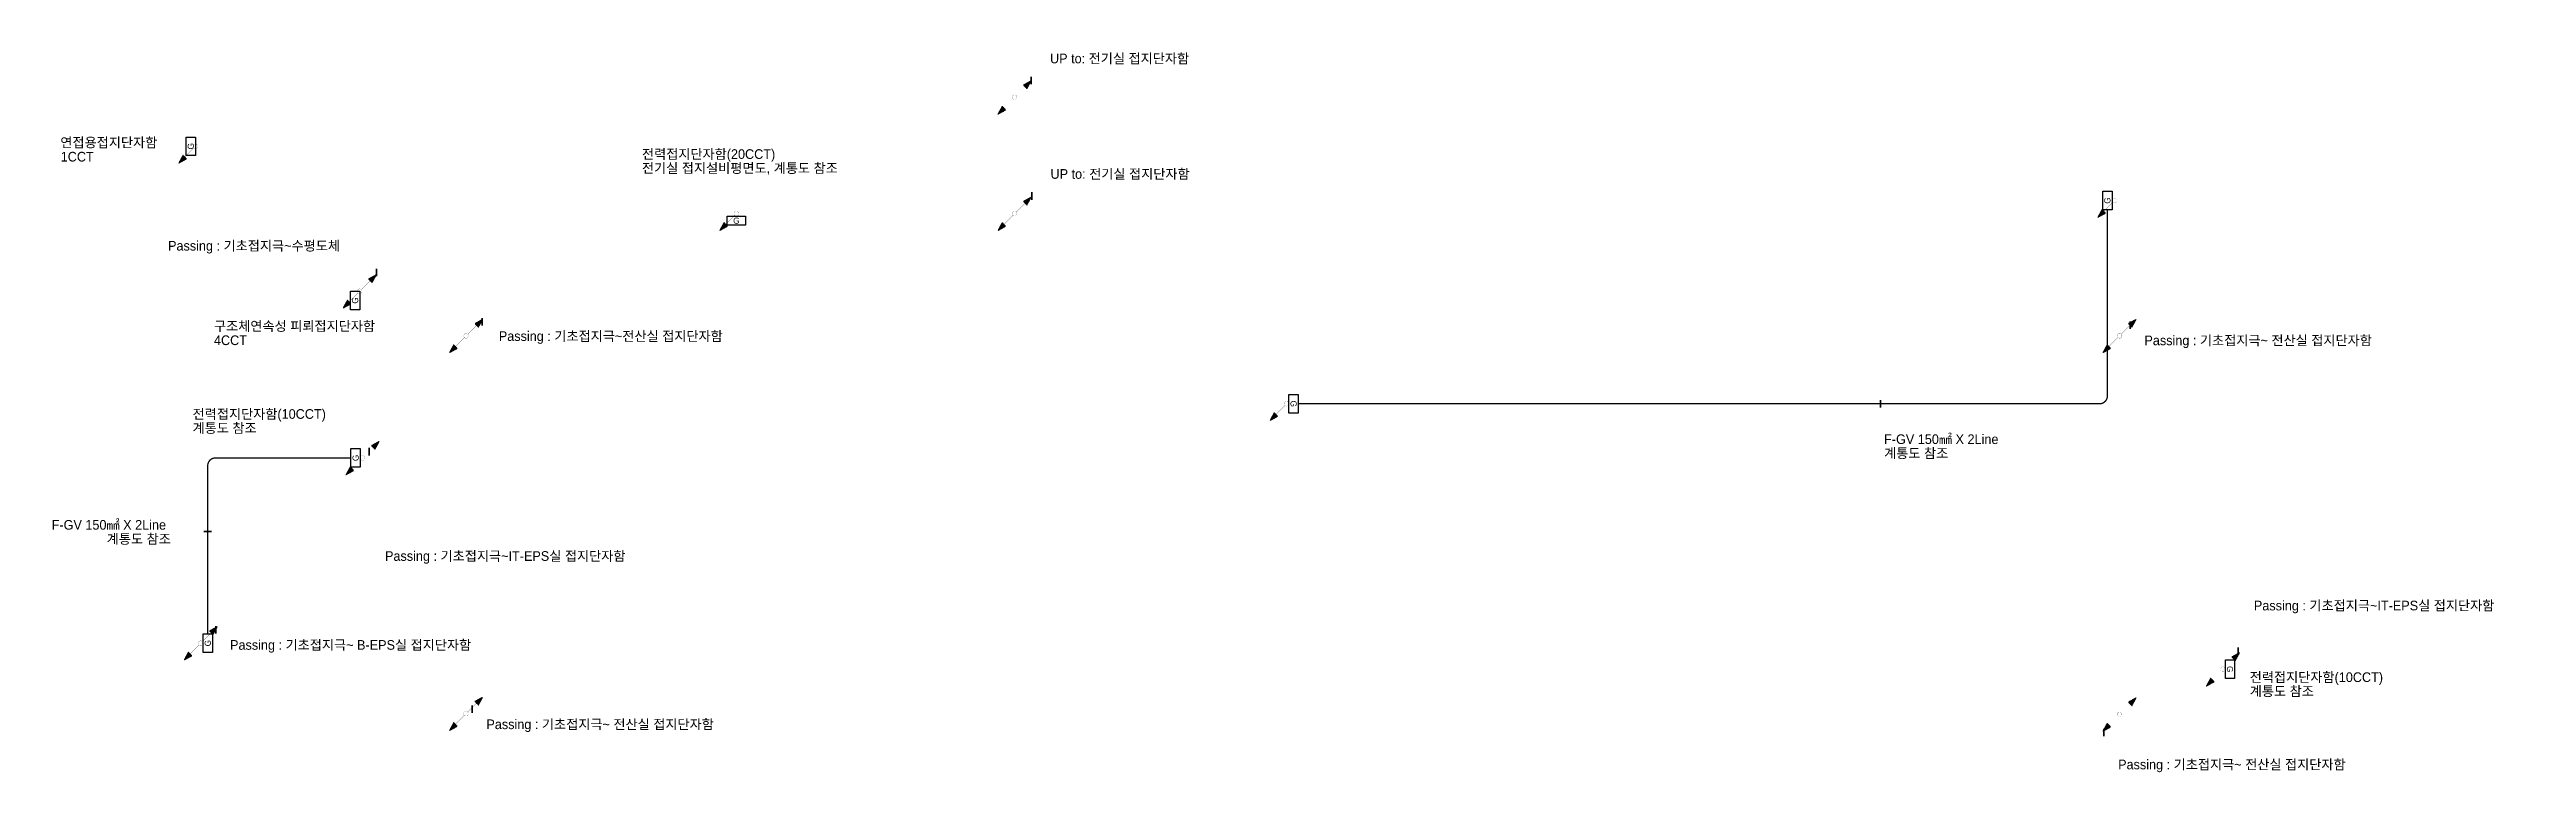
# Model space of a CAD drawing. Header units: millimetres. Extents: x 81900 to 502050, y -708375 to 1238700.
# Drawn here: x 86493 to 182642, y -234570 to -206433 of the extents above; entities that cross this region are included whole.
import ezdxf
from ezdxf.enums import TextEntityAlignment as Align

# ---------------------------------------------------------------- set-up
doc = ezdxf.new("R2010")
doc.units = ezdxf.units.MM
doc.header["$LTSCALE"] = 150
doc.set_wipeout_variables(frame=1)
doc.linetypes.add('C2', pattern=[18.5, 13.5, -2, 1, -2])
doc.layers.get('0').update_dxf_attribs({"lineweight": 0})
for name, color, linetype in [('------02 Etc Panel', 3, 'Continuous'), ('-----09 E-WIRE-GV', 2, 'Continuous'), ('-----20 General Symbol', 3, 'Continuous'), ('-----29 Indicator', 1, 'Continuous'), ('-----30 Text', 2, 'Continuous')]:
    doc.layers.add(name, color=color, linetype=linetype)
doc.styles.add('ELEC', font='')
doc.styles.get('ELEC').set_extended_font_data('Dotum')

# ---------------------------------------------------------------- blocks, each defined once
blk = doc.blocks.new('C01')
blk.add_lwpolyline([(-300, 0), (-300, 300), (300, 300), (300, 0)], close=True)
at = {"style": 'ELEC'}
blk.add_text('G', height=200, dxfattribs=at).set_placement((0, 150), align=Align.MIDDLE)
blk = doc.blocks.new('입상입하1')
h = blk.add_hatch()
h.set_pattern_fill('ANSI31', color=256, scale=50, angle=135)
h.set_pattern_definition([(180, (845993.8846, 610394.13), (-1e-14, -6.25), [])])
h.paths.add_polyline_path([(432, 432), (321, 228), (229, 321)])
at = {"const_width": 3.93}
blk.add_lwpolyline([(0, 61, -1), (0, -61, -1), (0, 61)], format="xyb", dxfattribs=at)
for points in [[(43, 43), (275, 275)], [(434, 433), (322, 227), (229, 321), (434, 433)]]:
    blk.add_lwpolyline(points, dxfattribs=at)

msp = doc.modelspace()

# ---------------------------------------------------------------- linework, layer by layer
at = {"layer": '-----09 E-WIRE-GV', "color": 1, "linetype": 'C2', "ltscale": 0.3, "const_width": 50}
for points in [[(134964, -220181), (166074, -220181, 0.414214), (166374, -219881), (166374, -212655)], [(98194, -222284), (92934, -222284, 0.414214), (92634, -222584), (92634, -229115)]]:
    msp.add_lwpolyline(points, format="xyb", dxfattribs=at)
at = {"layer": '-----29 Indicator', "elevation": 0}
for points in [[(98804, -214077, 0, 0, 0), (99189, -214077, 0, 0, 0), (99189, -214940, 64.2, 64.2, 0), (99189, -215241, 0, 0, 0)], [(157570, -221194, 0, 0, 0), (157570, -220331, 64.2, 64.2, 0), (157570, -220031, 0, 0, 0)]]:
    msp.add_lwpolyline(points, format="xyseb", dxfattribs=at)
at = {"layer": '-----29 Indicator'}
msp.add_lwpolyline([(91618, -225145, 0, 0, 0), (92482, -225145, 64.2, 64.2, 0), (92782, -225145, 0, 0, 0)], format="xyseb", dxfattribs=at)

# ---------------------------------------------------------------- block references
at = {"layer": '------02 Etc Panel', "xscale": 1.199999999953434, "yscale": 1.199999999953434, "zscale": 1.199999999953434}
for p, rotation in [((92154, -210188), 90), ((166554, -212295), 89.99999999999999), ((134604, -220181), 270), ((92814, -229475), 90)]:
    msp.add_blockref('C01', p, dxfattribs=dict(at, rotation=rotation))
msp.add_blockref('C01', (113154, -213255), dxfattribs=at)
at = {"layer": '-----20 General Symbol', "xscale": 1.5, "yscale": 1.5, "zscale": 1.5}
for p in [(123954, -208287), (123954, -212803), (98534, -215815), (102662, -217545), (166846, -217545), (98646, -222284), (92362, -229475), (102662, -232211), (166846, -232237)]:
    msp.add_blockref('입상입하1', p, dxfattribs=at)
at = {"layer": '-----20 General Symbol', "xscale": 1.5, "yscale": 1.5, "zscale": 1.5, "rotation": 180}
for p in [(123954, -208287), (92154, -210188), (166646, -212295), (113154, -212803), (123954, -212803), (102662, -217545), (166846, -217545), (134512, -220181), (98646, -222284), (92362, -229475), (170862, -230485), (102662, -232211), (166846, -232237)]:
    msp.add_blockref('입상입하1', p, dxfattribs=at)

# ---------------------------------------------------------------- wipeouts: each hides what was drawn before it
for points in [[(125268, -206433), (131464, -206433), (131464, -207183), (125268, -207183)], [(125287, -210915), (131483, -210915), (131483, -211665), (125287, -211665)], [(92819, -216809), (99924, -216809), (99924, -218059), (92819, -218059)], [(91908, -220217), (97868, -220217), (97868, -221467), (91908, -221467)], [(99393, -225709), (110097, -225709), (110097, -226459), (99393, -226459)], [(171939, -227632), (182642, -227632), (182642, -228382), (171939, -228382)], [(171763, -230431), (177696, -230431), (177696, -231681), (171763, -231681)], [(166729, -233820), (176951, -233820), (176951, -234570), (166729, -234570)]]:
    msp.add_wipeout(points).dxf.layer = '-----29 Indicator'
msp.add_wipeout([(109306, -210149), (118203, -210149), (118203, -211399), (109306, -211399)]).translate(0, 0, 0).dxf.layer = '-----29 Indicator'

# ---------------------------------------------------------------- next in the draw order: linework, layer by layer
at = {"layer": '-----29 Indicator'}
for points in [[(125269, -206808, 0, 0, 0), (124604, -206808, 0, 0, 0), (124604, -207487, 64.2, 64.2, 0), (124604, -207788, 0, 0, 0)], [(125287, -211290, 0, 0, 0), (124623, -211290, 0, 0, 0), (124623, -211969, 64.2, 64.2, 0), (124623, -212269, 0, 0, 0)], [(99393, -226084, 0, 0, 0), (98905, -226084, 0, 0, 0), (98905, -222192, 64.2, 64.2, 0), (98905, -221892, 0, 0, 0)], [(171939, -228007, 0, 0, 0), (171450, -228007, 0, 0, 0), (171450, -229639, 64.2, 64.2, 0), (171450, -229939, 0, 0, 0)], [(166729, -234195, 0, 0, 0), (166240, -234195, 0, 0, 0), (166240, -233092, 64.2, 64.2, 0), (166240, -232791, 0, 0, 0)]]:
    msp.add_lwpolyline(points, format="xyseb", dxfattribs=at)

# ---------------------------------------------------------------- next in the draw order: block references
at = {"layer": '------02 Etc Panel', "xscale": 1.199999999953434, "yscale": 1.199999999953434, "zscale": 1.199999999953434}
for p, rotation in [((98534, -216175), 90), ((98554, -222284), 90), ((170954, -230485), 270)]:
    msp.add_blockref('C01', p, dxfattribs=dict(at, rotation=rotation))
at = {"layer": '-----20 General Symbol', "xscale": 1.5, "yscale": 1.5, "zscale": 1.5, "rotation": 180}
msp.add_blockref('입상입하1', (98534, -215815), dxfattribs=at)
at = {"layer": '-----20 General Symbol', "xscale": 1.5, "yscale": 1.5, "zscale": 1.5}
msp.add_blockref('입상입하1', (170862, -230485), dxfattribs=at)

# ---------------------------------------------------------------- next in the draw order: texts
at = {"layer": '-----30 Text', "style": 'ELEC'}
for s, p in [('UP to: 전기실 접지단자함', (125330, -206781)), ('전력접지단자함(20CCT)', (109488, -210491, 0)), ('전기실 접지설비평면도, 계통도 참조', (109488, -211036, 0)), ('UP to: 전기실 접지단자함', (125349, -211262)), ('구조체연속성 피뢰접지단자함', (92875, -217166, 0)), ('4CCT', (92875, -217717, 0)), ('계통도 참조', (92045, -221124)), ('전력접지단자함(10CCT)', (92045, -220579)), ('Passing : 기초접지극~IT-EPS실 접지단자함', (99516, -226091)), ('Passing : 기초접지극~IT-EPS실 접지단자함', (172062, -228014)), ('전력접지단자함(10CCT)', (171900, -230794)), ('계통도 참조', (171900, -231338)), ('Passing : 기초접지극~ 전산실 접지단자함', (166792, -234183))]:
    msp.add_text(s, height=375, dxfattribs=at).set_placement(p, align=Align.MIDDLE_LEFT)

# ---------------------------------------------------------------- next in the draw order: wipeouts: each hides what was drawn before it
msp.add_wipeout([(86836, -209656), (91201, -209656), (91199, -210906), (86834, -210906)]).translate(0, 0, 0).dxf.layer = '-----29 Indicator'
for points in [[(91031, -213702), (98804, -213702), (98804, -214452), (91031, -214452)], [(103774, -217174), (113835, -217174), (113835, -217924), (103774, -217924)], [(167748, -217359), (177971, -217359), (177971, -218109), (167748, -218109)], [(157570, -221194), (162696, -221194), (162696, -222444), (157570, -222444)], [(91618, -224520), (86493, -224520), (86493, -225770), (91618, -225770)], [(93436, -229179), (104139, -229179), (104139, -229929), (93436, -229929)], [(103387, -232259), (113610, -232259), (113610, -233009), (103387, -233009)]]:
    msp.add_wipeout(points).dxf.layer = '-----29 Indicator'

# ---------------------------------------------------------------- next in the draw order: linework, layer by layer
at = {"layer": '-----29 Indicator', "elevation": 0}
msp.add_lwpolyline([(103774, -217549, 0, 0, 0), (103286, -217549, 0, 0, 0), (103286, -217157, 64.2, 64.2, 0), (103286, -216857, 0, 0, 0)], format="xyseb", dxfattribs=at)
at = {"layer": '-----29 Indicator'}
for points in [[(167748, -217734, 0, 0, 0), (167259, -217734, 0, 0, 0), (167259, -217284, 64.2, 64.2, 0), (167259, -216984, 0, 0, 0)], [(93436, -229554, 0, 0, 0), (92947, -229554, 0, 0, 0), (92947, -229105, 64.2, 64.2, 0), (92947, -228804, 0, 0, 0)], [(103387, -232634, 0, 0, 0), (102898, -232634, 0, 0, 0), (102898, -232184, 64.2, 64.2, 0), (102898, -231884, 0, 0, 0)]]:
    msp.add_lwpolyline(points, format="xyseb", dxfattribs=at)

# ---------------------------------------------------------------- next in the draw order: texts
at = {"layer": '-----30 Text', "style": 'ELEC'}
for s, p in [('연접용접지단자함', (86912, -210041)), ('1CCT', (86927, -210592)), ('Passing : 기초접지극~수평도체', (91093, -214050)), ('Passing : 기초접지극~전산실 접지단자함', (103933, -217557)), ('Passing : 기초접지극~ 전산실 접지단자함', (167812, -217722)), ('계통도 참조', (157707, -222101)), ('F-GV 150㎟ X 2Line ', (157707, -221557)), ('F-GV 150㎟ X 2Line ', (86577, -224882)), ('계통도 참조', (88712, -225427)), ('Passing : 기초접지극~ B-EPS실 접지단자함', (93500, -229542)), ('Passing : 기초접지극~ 전산실 접지단자함', (103451, -232622))]:
    msp.add_text(s, height=375, dxfattribs=at).set_placement(p, align=Align.MIDDLE_LEFT)

doc.saveas('drawing.dxf')
